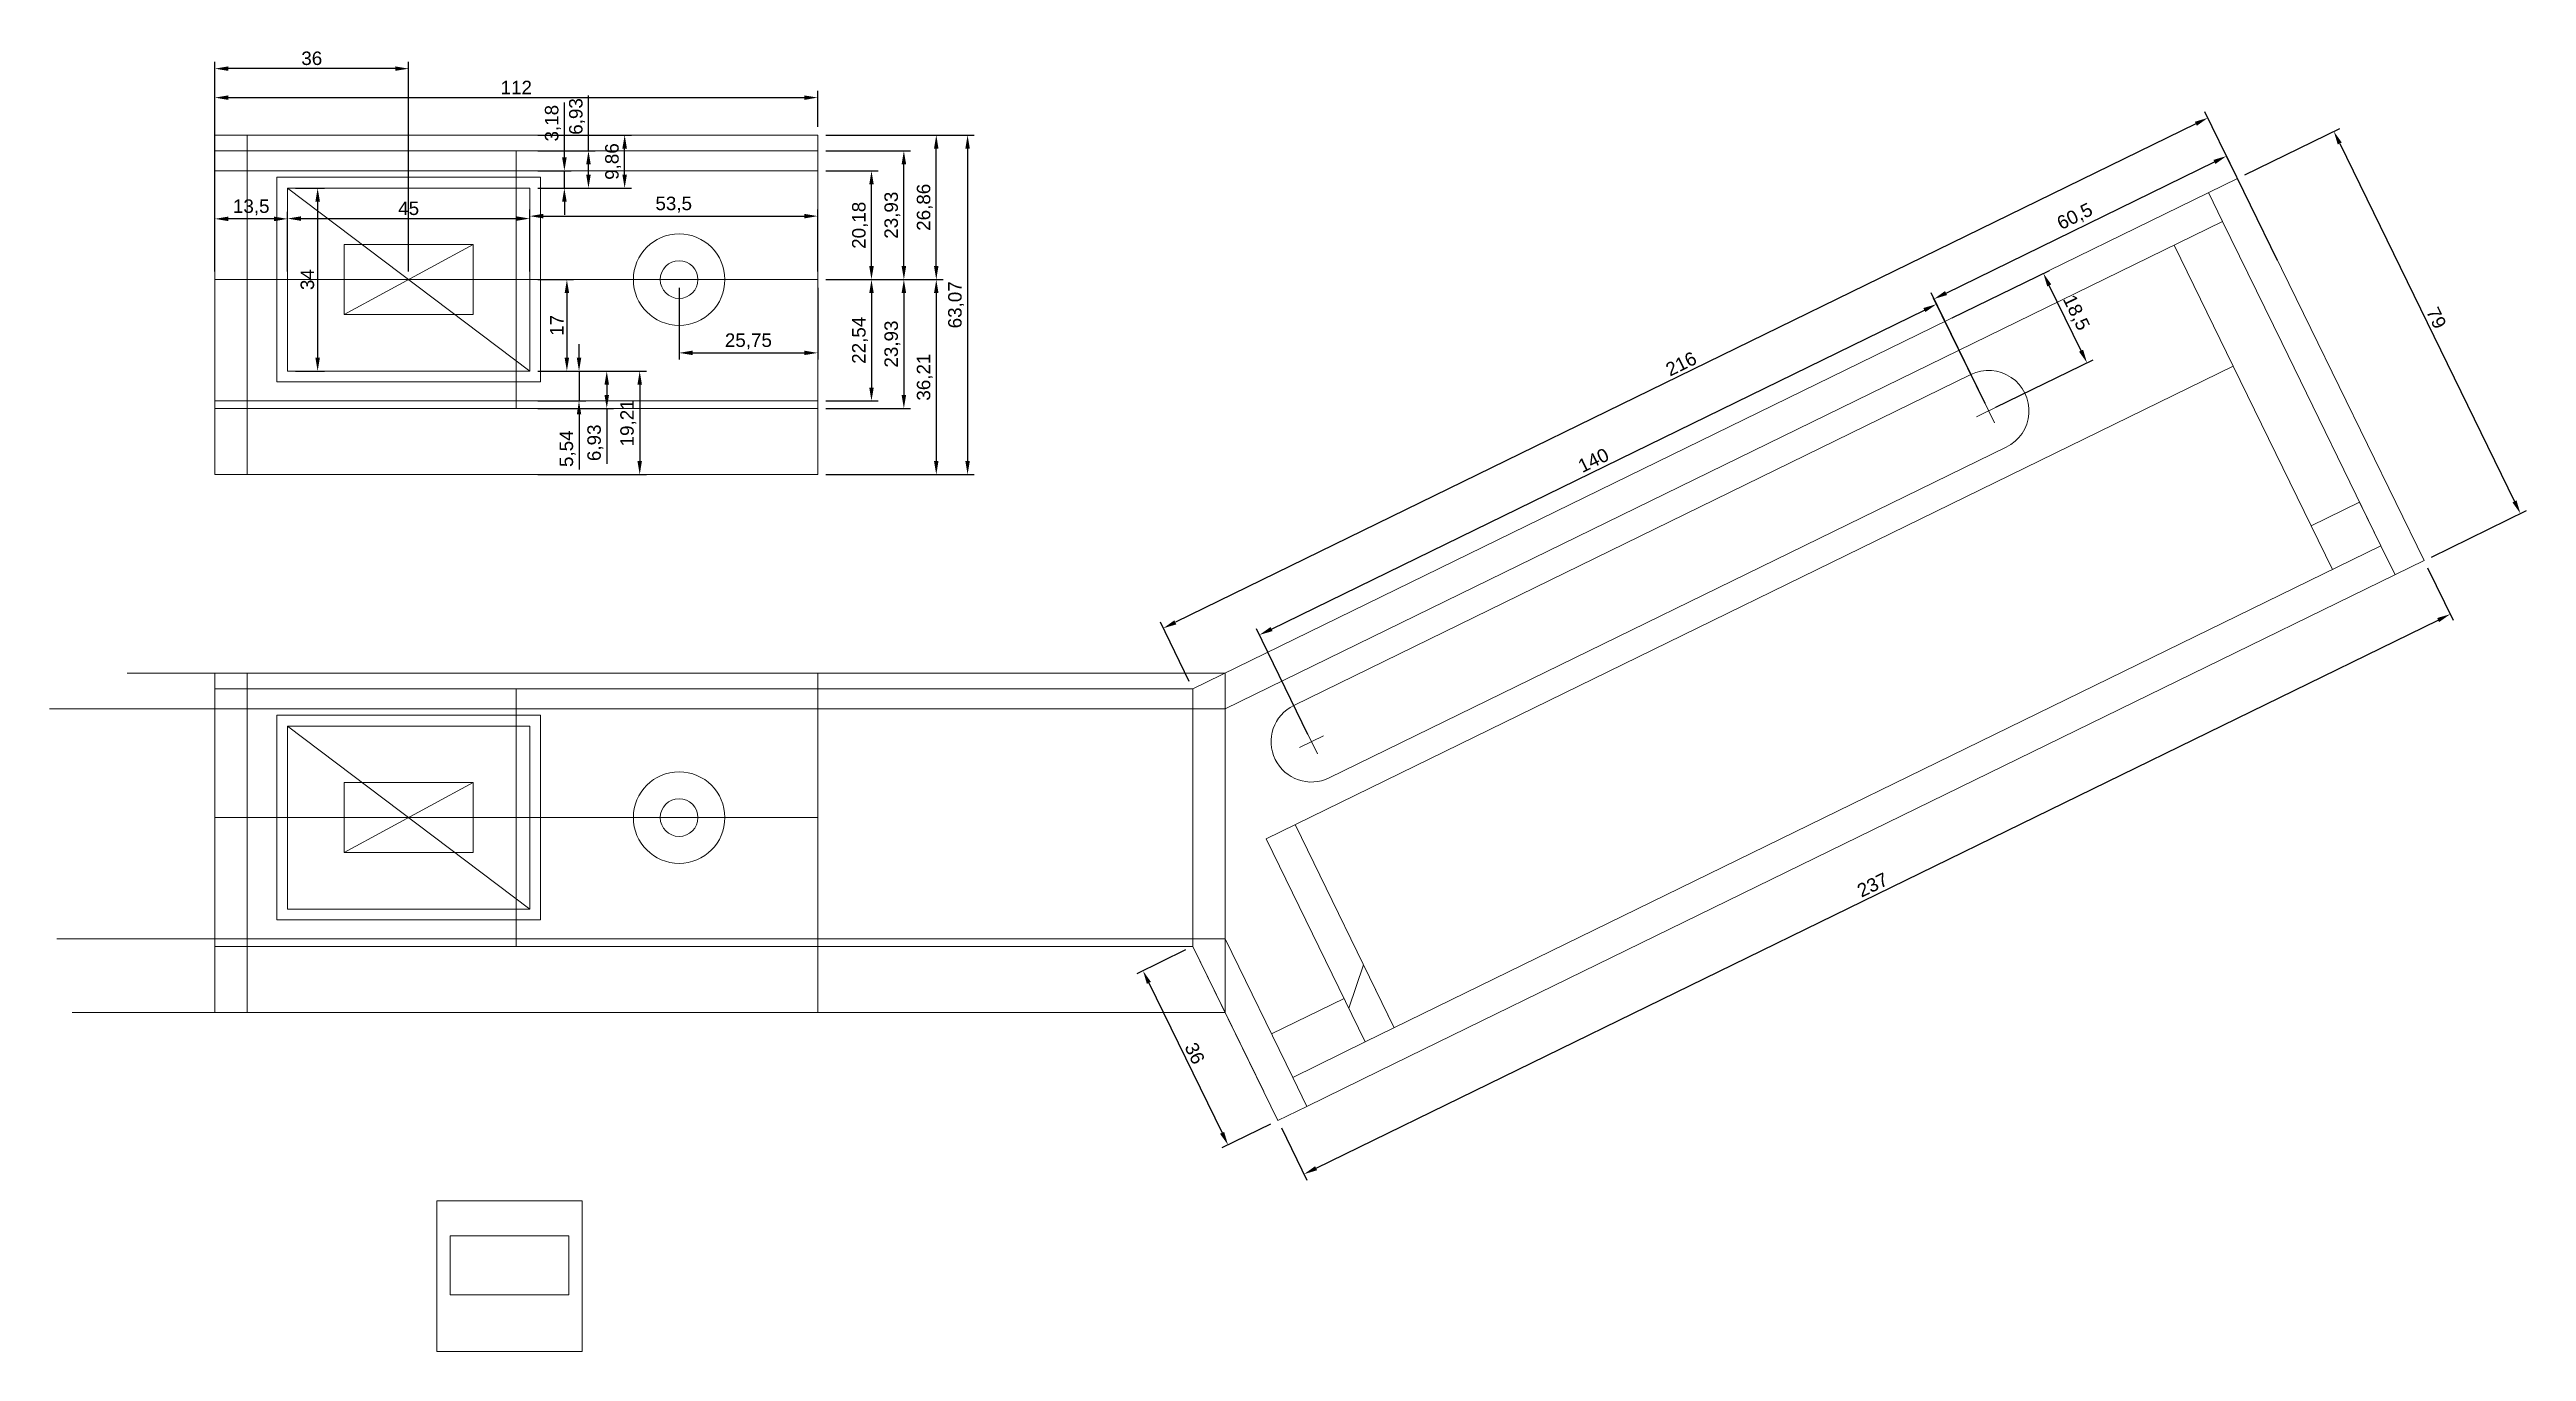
# Model space of a CAD drawing. Header units: millimetres. Extents: x 407 to 2475, y 150 to 1005.
# Drawn here: x 1685.1 to 2145.3, y 763 to 1004.8 of the extents above; entities that cross this region are included whole.
import ezdxf

# ---------------------------------------------------------------- set-up
doc = ezdxf.new("R2010")
doc.units = ezdxf.units.MM
doc.styles.get("Standard").update_dxf_attribs({"font": 'arial.ttf'})
doc.dimstyles.new('ISO-25', dxfattribs={"dimtxt": 2.5, "dimasz": 2.5, "dimexe": 1.25, "dimexo": 1.5, "dimtad": 1, "dimtxsty": 'Standard', "dimcen": 2.5, "dimadec": 0, "dimazin": 0, "dimtfac": 1, "dimtmove": 0, "dimatfit": 3, "dimfxl": 1, "dimarcsym": 0})

msp = doc.modelspace()

# ---------------------------------------------------------------- blocks, each defined once
blk = doc.blocks.new('*D45')
at = {"color": 0, "lineweight": -2, "transparency": 16777216}
for p, q in [((2126.93, 908.58), (2131.68, 898.86)), ((1920.41, 797.07), (2128.88, 898.88)), ((1913.97, 804.57), (1918.71, 794.85))]:
    blk.add_line(p, q, dxfattribs=at)
at = {"color": 0, "lineweight": 5, "transparency": 16777216}
for points in [[(2128.7, 899.26), (2129.06, 898.51), (2131.13, 899.98)], [(1920.23, 797.45), (1920.6, 796.7), (1918.17, 795.98)]]:
    blk.add_solid(points, dxfattribs=at)
at = {"layer": 'Defpoints', "color": 0, "lineweight": 5, "transparency": 16777216}
for p in [(2126.27, 909.93), (2131.13, 899.98), (1913.31, 805.92)]:
    blk.add_point(p, dxfattribs=at)
at = {"color": 0, "lineweight": 5, "transparency": 16777216, "insert": (2023.81, 849.69), "char_height": 2.5, "attachment_point": 5, "rotation": 26.0296}
blk.add_mtext('237', dxfattribs=at)
blk = doc.blocks.new('*D46')
at = {"color": 0, "lineweight": -2, "transparency": 16777216}
for p, q in [((2092.95, 981.57), (2110.63, 990.2)), ((2110.6, 987.41), (2143.07, 920.92)), ((2127.62, 910.58), (2145.29, 919.22))]:
    blk.add_line(p, q, dxfattribs=at)
at = {"color": 0, "lineweight": 5, "transparency": 16777216}
for points in [[(2110.97, 987.59), (2110.23, 987.23), (2109.5, 989.66)], [(2143.45, 921.1), (2142.7, 920.73), (2144.17, 918.67)]]:
    blk.add_solid(points, dxfattribs=at)
at = {"layer": 'Defpoints', "color": 0, "lineweight": 5, "transparency": 16777216}
for p in [(2091.6, 980.91), (2144.17, 918.67), (2126.27, 909.93)]:
    blk.add_point(p, dxfattribs=at)
at = {"color": 0, "lineweight": 5, "transparency": 16777216, "insert": (2128.55, 955), "char_height": 2.5, "attachment_point": 5, "rotation": 296.0296}
blk.add_mtext('79', dxfattribs=at)
blk = doc.blocks.new('*D47')
at = {"color": 0, "lineweight": -2, "transparency": 16777216}
for p, q in [((2083.86, 991.06), (1894.27, 898.47)), ((2090.94, 982.26), (2085.56, 993.28)), ((1896.85, 887.47), (1891.47, 898.49))]:
    blk.add_line(p, q, dxfattribs=at)
at = {"color": 0, "lineweight": 5, "transparency": 16777216}
for points in [[(2083.68, 991.43), (2084.05, 990.69), (2086.11, 992.16)], [(1894.08, 898.84), (1894.45, 898.09), (1892.02, 897.37)]]:
    blk.add_solid(points, dxfattribs=at)
at = {"layer": 'Defpoints', "color": 0, "lineweight": 5, "transparency": 16777216}
for p in [(2091.6, 980.91), (1892.02, 897.37), (1897.51, 886.13)]:
    blk.add_point(p, dxfattribs=at)
at = {"color": 0, "lineweight": 5, "transparency": 16777216, "insert": (1988.23, 946.47), "char_height": 2.5, "attachment_point": 5, "rotation": 26.0296}
blk.add_mtext('216', dxfattribs=at)
blk = doc.blocks.new('*D48')
at = {"color": 0, "lineweight": -2, "transparency": 16777216}
for p, q in [((2038.59, 955.02), (2056.65, 963.84)), ((2062.55, 948.92), (2056.62, 961.05)), ((2046.7, 938.4), (2064.77, 947.22))]:
    blk.add_line(p, q, dxfattribs=at)
at = {"color": 0, "lineweight": 5, "transparency": 16777216}
for points in [[(2057, 961.23), (2056.25, 960.87), (2055.53, 963.3)], [(2062.92, 949.1), (2062.17, 948.74), (2063.65, 946.67)]]:
    blk.add_solid(points, dxfattribs=at)
at = {"layer": 'Defpoints', "color": 0, "lineweight": 5, "transparency": 16777216}
for p in [(2055.53, 963.3), (2037.24, 954.36), (2045.36, 937.74)]:
    blk.add_point(p, dxfattribs=at)
at = {"color": 0, "lineweight": 5, "transparency": 16777216, "insert": (2061.5, 955.92), "char_height": 2.5, "attachment_point": 5, "rotation": 296.0296}
blk.add_mtext('18,5', dxfattribs=at)
blk = doc.blocks.new('*D49')
at = {"color": 0, "lineweight": -2, "transparency": 16777216}
for p, q in [((2099.06, 965.64), (2089.02, 986.2)), ((2037.45, 959.62), (2087.32, 983.98)), ((2044.7, 939.09), (2034.66, 959.65))]:
    blk.add_line(p, q, dxfattribs=at)
at = {"color": 0, "lineweight": 5, "transparency": 16777216}
for points in [[(2087.14, 984.35), (2087.51, 983.6), (2089.57, 985.07)], [(2037.27, 960), (2037.63, 959.25), (2035.21, 958.52)]]:
    blk.add_solid(points, dxfattribs=at)
at = {"layer": 'Defpoints', "color": 0, "lineweight": 5, "transparency": 16777216}
for p in [(2089.57, 985.07), (2099.72, 964.29), (2045.36, 937.74)]:
    blk.add_point(p, dxfattribs=at)
at = {"color": 0, "lineweight": 5, "transparency": 16777216, "insert": (2061.45, 973.71), "char_height": 2.5, "attachment_point": 5, "rotation": 26.0296}
blk.add_mtext('60,5', dxfattribs=at)
blk = doc.blocks.new('*D50')
at = {"color": 0, "lineweight": -2, "transparency": 16777216}
for p, q in [((2044.7, 939.09), (2035.13, 958.68)), ((1912.12, 897.22), (2033.43, 956.46)), ((1918.9, 877.65), (1909.33, 897.24))]:
    blk.add_line(p, q, dxfattribs=at)
at = {"color": 0, "lineweight": 5, "transparency": 16777216}
for points in [[(2033.25, 956.84), (2033.61, 956.09), (2035.68, 957.56)], [(1911.94, 897.59), (1912.31, 896.84), (1909.88, 896.12)]]:
    blk.add_solid(points, dxfattribs=at)
at = {"layer": 'Defpoints', "color": 0, "lineweight": 5, "transparency": 16777216}
for p in [(2035.68, 957.56), (2045.36, 937.74), (1919.56, 876.3)]:
    blk.add_point(p, dxfattribs=at)
at = {"color": 0, "lineweight": 5, "transparency": 16777216, "insert": (1971.94, 928.55), "char_height": 2.5, "attachment_point": 5, "rotation": 26.0296}
blk.add_mtext('140', dxfattribs=at)
blk = doc.blocks.new('*D51')
at = {"color": 0, "lineweight": -2, "transparency": 16777216}
for p, q in [((1896.16, 837.61), (1887.12, 833.2)), ((1889.34, 831.5), (1902.95, 803.65)), ((1911.96, 805.26), (1902.92, 800.85))]:
    blk.add_line(p, q, dxfattribs=at)
at = {"color": 0, "lineweight": 5, "transparency": 16777216}
for points in [[(1889.72, 831.68), (1888.97, 831.32), (1888.25, 833.75)], [(1903.32, 803.83), (1902.57, 803.46), (1904.05, 801.4)]]:
    blk.add_solid(points, dxfattribs=at)
at = {"layer": 'Defpoints', "color": 0, "lineweight": 5, "transparency": 16777216}
for p in [(1897.51, 838.27), (1913.31, 805.92), (1904.05, 801.4)]:
    blk.add_point(p, dxfattribs=at)
at = {"color": 0, "lineweight": 5, "transparency": 16777216, "insert": (1897.86, 818.41), "char_height": 2.5, "attachment_point": 5, "rotation": 296.0296}
blk.add_mtext('36', dxfattribs=at)
blk = doc.blocks.new('*D52')
at = {"color": 0, "lineweight": -2, "transparency": 16777216}
for p, q in [((1715.81, 990.47), (1715.81, 997.17)), ((1718.31, 995.92), (1825.31, 995.92)), ((1827.81, 990.47), (1827.81, 997.17))]:
    blk.add_line(p, q, dxfattribs=at)
at = {"color": 0, "lineweight": 5, "transparency": 16777216}
for points in [[(1718.31, 996.33), (1718.31, 995.5), (1715.81, 995.92)], [(1825.31, 996.33), (1825.31, 995.5), (1827.81, 995.92)]]:
    blk.add_solid(points, dxfattribs=at)
at = {"layer": 'Defpoints', "color": 0, "lineweight": 5, "transparency": 16777216}
for p in [(1827.81, 995.92), (1715.81, 988.97), (1827.81, 988.97)]:
    blk.add_point(p, dxfattribs=at)
at = {"color": 0, "lineweight": 5, "transparency": 16777216, "insert": (1771.81, 997.8), "char_height": 2.5, "attachment_point": 5}
blk.add_mtext('112', dxfattribs=at)
blk = doc.blocks.new('*D53')
at = {"color": 0, "lineweight": -2, "transparency": 16777216}
for p, q in [((1829.31, 982.3), (1839.05, 982.3)), ((1837.8, 964.62), (1837.8, 979.8)), ((1829.31, 962.12), (1839.05, 962.12))]:
    blk.add_line(p, q, dxfattribs=at)
at = {"color": 0, "lineweight": 5, "transparency": 16777216}
for points in [[(1837.39, 979.8), (1838.22, 979.8), (1837.8, 982.3)], [(1837.39, 964.62), (1838.22, 964.62), (1837.8, 962.12)]]:
    blk.add_solid(points, dxfattribs=at)
at = {"layer": 'Defpoints', "color": 0, "lineweight": 5, "transparency": 16777216}
for p in [(1827.81, 982.3), (1837.8, 982.3), (1827.81, 962.12)]:
    blk.add_point(p, dxfattribs=at)
at = {"color": 0, "lineweight": 5, "transparency": 16777216, "insert": (1835.68, 972.21), "char_height": 2.5, "attachment_point": 5, "rotation": 90}
blk.add_mtext('20,18', dxfattribs=at)
blk = doc.blocks.new('*D54')
at = {"color": 0, "lineweight": -2, "transparency": 16777216}
for p, q in [((1829.31, 986.04), (1845.07, 986.04)), ((1843.82, 964.62), (1843.82, 983.54)), ((1829.31, 962.12), (1845.07, 962.12))]:
    blk.add_line(p, q, dxfattribs=at)
at = {"color": 0, "lineweight": 5, "transparency": 16777216}
for points in [[(1843.4, 983.54), (1844.24, 983.54), (1843.82, 986.04)], [(1843.4, 964.62), (1844.24, 964.62), (1843.82, 962.12)]]:
    blk.add_solid(points, dxfattribs=at)
at = {"layer": 'Defpoints', "color": 0, "lineweight": 5, "transparency": 16777216}
for p in [(1827.81, 986.04), (1843.82, 986.04), (1827.81, 962.12)]:
    blk.add_point(p, dxfattribs=at)
at = {"color": 0, "lineweight": 5, "transparency": 16777216, "insert": (1841.69, 974.08), "char_height": 2.5, "attachment_point": 5, "rotation": 90}
blk.add_mtext('23,93', dxfattribs=at)
blk = doc.blocks.new('*D55')
at = {"color": 0, "lineweight": -2, "transparency": 16777216}
for p, q in [((1829.31, 988.97), (1851.09, 988.97)), ((1849.84, 964.62), (1849.84, 986.47)), ((1829.31, 962.12), (1851.09, 962.12))]:
    blk.add_line(p, q, dxfattribs=at)
at = {"color": 0, "lineweight": 5, "transparency": 16777216}
for points in [[(1849.42, 986.47), (1850.25, 986.47), (1849.84, 988.97)], [(1849.42, 964.62), (1850.25, 964.62), (1849.84, 962.12)]]:
    blk.add_solid(points, dxfattribs=at)
at = {"layer": 'Defpoints', "color": 0, "lineweight": 5, "transparency": 16777216}
for p in [(1827.81, 988.97), (1849.84, 988.97), (1827.81, 962.12)]:
    blk.add_point(p, dxfattribs=at)
at = {"color": 0, "lineweight": 5, "transparency": 16777216, "insert": (1847.71, 975.55), "char_height": 2.5, "attachment_point": 5, "rotation": 90}
blk.add_mtext('26,86', dxfattribs=at)
blk = doc.blocks.new('*D56')
at = {"color": 0, "lineweight": -2, "transparency": 16777216}
for p, q in [((1829.31, 962.12), (1839.05, 962.12)), ((1837.8, 959.62), (1837.8, 942.08)), ((1829.31, 939.58), (1839.05, 939.58))]:
    blk.add_line(p, q, dxfattribs=at)
at = {"color": 0, "lineweight": 5, "transparency": 16777216}
for points in [[(1837.39, 959.62), (1838.22, 959.62), (1837.8, 962.12)], [(1837.39, 942.08), (1838.22, 942.08), (1837.8, 939.58)]]:
    blk.add_solid(points, dxfattribs=at)
at = {"layer": 'Defpoints', "color": 0, "lineweight": 5, "transparency": 16777216}
for p in [(1827.81, 962.12), (1827.81, 939.58), (1837.8, 939.58)]:
    blk.add_point(p, dxfattribs=at)
at = {"color": 0, "lineweight": 5, "transparency": 16777216, "insert": (1835.68, 950.85), "char_height": 2.5, "attachment_point": 5, "rotation": 90}
blk.add_mtext('22,54', dxfattribs=at)
blk = doc.blocks.new('*D57')
at = {"color": 0, "lineweight": -2, "transparency": 16777216}
for p, q in [((1829.31, 962.12), (1845.07, 962.12)), ((1843.82, 959.62), (1843.82, 940.69)), ((1829.31, 938.19), (1845.07, 938.19))]:
    blk.add_line(p, q, dxfattribs=at)
at = {"color": 0, "lineweight": 5, "transparency": 16777216}
for points in [[(1843.4, 959.62), (1844.24, 959.62), (1843.82, 962.12)], [(1843.4, 940.69), (1844.24, 940.69), (1843.82, 938.19)]]:
    blk.add_solid(points, dxfattribs=at)
at = {"layer": 'Defpoints', "color": 0, "lineweight": 5, "transparency": 16777216}
for p in [(1827.81, 962.12), (1827.81, 938.19), (1843.82, 938.19)]:
    blk.add_point(p, dxfattribs=at)
at = {"color": 0, "lineweight": 5, "transparency": 16777216, "insert": (1841.69, 950.15), "char_height": 2.5, "attachment_point": 5, "rotation": 90}
blk.add_mtext('23,93', dxfattribs=at)
blk = doc.blocks.new('*D58')
at = {"color": 0, "lineweight": -2, "transparency": 16777216}
for p, q in [((1829.31, 962.12), (1851.09, 962.12)), ((1849.84, 959.62), (1849.84, 928.4)), ((1829.31, 925.9), (1851.09, 925.9))]:
    blk.add_line(p, q, dxfattribs=at)
at = {"color": 0, "lineweight": 5, "transparency": 16777216}
for points in [[(1849.42, 959.62), (1850.25, 959.62), (1849.84, 962.12)], [(1849.42, 928.4), (1850.25, 928.4), (1849.84, 925.9)]]:
    blk.add_solid(points, dxfattribs=at)
at = {"layer": 'Defpoints', "color": 0, "lineweight": 5, "transparency": 16777216}
for p in [(1827.81, 962.12), (1827.81, 925.9), (1849.84, 925.9)]:
    blk.add_point(p, dxfattribs=at)
at = {"color": 0, "lineweight": 5, "transparency": 16777216, "insert": (1847.71, 944.01), "char_height": 2.5, "attachment_point": 5, "rotation": 90}
blk.add_mtext('36,21', dxfattribs=at)
blk = doc.blocks.new('*D59')
at = {"color": 0, "lineweight": -2, "transparency": 16777216}
for p, q in [((1715.81, 963.62), (1715.81, 1002.55)), ((1749.31, 1001.3), (1718.31, 1001.3)), ((1751.81, 963.62), (1751.81, 1002.55))]:
    blk.add_line(p, q, dxfattribs=at)
at = {"color": 0, "lineweight": 5, "transparency": 16777216}
for points in [[(1718.31, 1001.72), (1718.31, 1000.89), (1715.81, 1001.3)], [(1749.31, 1001.72), (1749.31, 1000.89), (1751.81, 1001.3)]]:
    blk.add_solid(points, dxfattribs=at)
at = {"layer": 'Defpoints', "color": 0, "lineweight": 5, "transparency": 16777216}
for p in [(1715.81, 1001.3), (1715.81, 962.12), (1751.81, 962.12)]:
    blk.add_point(p, dxfattribs=at)
at = {"color": 0, "lineweight": 5, "transparency": 16777216, "insert": (1733.81, 1003.21), "char_height": 2.5, "attachment_point": 5}
blk.add_mtext('36', dxfattribs=at)
blk = doc.blocks.new('*D60')
at = {"color": 0, "lineweight": -2, "transparency": 16777216}
for p, q in [((1829.31, 988.97), (1856.91, 988.97)), ((1855.66, 986.47), (1855.66, 928.4)), ((1829.31, 925.9), (1856.91, 925.9))]:
    blk.add_line(p, q, dxfattribs=at)
at = {"color": 0, "lineweight": 5, "transparency": 16777216}
for points in [[(1855.24, 986.47), (1856.07, 986.47), (1855.66, 988.97)], [(1855.24, 928.4), (1856.07, 928.4), (1855.66, 925.9)]]:
    blk.add_solid(points, dxfattribs=at)
at = {"layer": 'Defpoints', "color": 0, "lineweight": 5, "transparency": 16777216}
for p in [(1827.81, 988.97), (1827.81, 925.9), (1855.66, 925.9)]:
    blk.add_point(p, dxfattribs=at)
at = {"color": 0, "lineweight": 5, "transparency": 16777216, "insert": (1853.53, 957.44), "char_height": 2.5, "attachment_point": 5, "rotation": 90}
blk.add_mtext('63,07', dxfattribs=at)
blk = doc.blocks.new('*D61')
at = {"color": 0, "lineweight": -2, "transparency": 16777216}
for p, q in [((1802.06, 960.62), (1802.06, 947.26)), ((1827.81, 960.62), (1827.81, 947.26)), ((1804.56, 948.51), (1825.31, 948.51))]:
    blk.add_line(p, q, dxfattribs=at)
at = {"color": 0, "lineweight": 5, "transparency": 16777216}
for points in [[(1804.56, 948.93), (1804.56, 948.1), (1802.06, 948.51)], [(1825.31, 948.93), (1825.31, 948.1), (1827.81, 948.51)]]:
    blk.add_solid(points, dxfattribs=at)
at = {"layer": 'Defpoints', "color": 0, "lineweight": 5, "transparency": 16777216}
for p in [(1802.06, 962.12), (1827.81, 962.12), (1827.81, 948.51)]:
    blk.add_point(p, dxfattribs=at)
at = {"color": 0, "lineweight": 5, "transparency": 16777216, "insert": (1814.93, 950.64), "char_height": 2.5, "attachment_point": 5}
blk.add_mtext('25,75', dxfattribs=at)
blk = doc.blocks.new('*D62')
at = {"color": 0, "lineweight": -2, "transparency": 16777216}
for p, q in [((1774.31, 963.62), (1774.31, 975.16)), ((1776.81, 973.91), (1825.31, 973.91)), ((1827.81, 963.62), (1827.81, 975.16))]:
    blk.add_line(p, q, dxfattribs=at)
at = {"color": 0, "lineweight": 5, "transparency": 16777216}
for points in [[(1776.81, 974.33), (1776.81, 973.49), (1774.31, 973.91)], [(1825.31, 974.33), (1825.31, 973.49), (1827.81, 973.91)]]:
    blk.add_solid(points, dxfattribs=at)
at = {"layer": 'Defpoints', "color": 0, "lineweight": 5, "transparency": 16777216}
for p in [(1827.81, 973.91), (1774.31, 962.12), (1827.81, 962.12)]:
    blk.add_point(p, dxfattribs=at)
at = {"color": 0, "lineweight": 5, "transparency": 16777216, "insert": (1801.06, 976.04), "char_height": 2.5, "attachment_point": 5}
blk.add_mtext('53,5', dxfattribs=at)
blk = doc.blocks.new('*D63')
at = {"color": 0, "lineweight": -2, "transparency": 16777216}
for p, q in [((1715.81, 963.62), (1715.81, 974.65)), ((1726.81, 973.4), (1718.31, 973.4)), ((1729.31, 963.62), (1729.31, 974.65))]:
    blk.add_line(p, q, dxfattribs=at)
at = {"color": 0, "lineweight": 5, "transparency": 16777216}
for points in [[(1718.31, 973.82), (1718.31, 972.98), (1715.81, 973.4)], [(1726.81, 973.82), (1726.81, 972.98), (1729.31, 973.4)]]:
    blk.add_solid(points, dxfattribs=at)
at = {"layer": 'Defpoints', "color": 0, "lineweight": 5, "transparency": 16777216}
for p in [(1715.81, 973.4), (1715.81, 962.12), (1729.31, 962.12)]:
    blk.add_point(p, dxfattribs=at)
at = {"color": 0, "lineweight": 5, "transparency": 16777216, "insert": (1722.56, 975.53), "char_height": 2.5, "attachment_point": 5}
blk.add_mtext('13,5', dxfattribs=at)
blk = doc.blocks.new('*D64')
at = {"color": 0, "lineweight": -2, "transparency": 16777216}
for p, q in [((1729.31, 963.62), (1729.31, 974.7)), ((1731.81, 973.45), (1771.81, 973.45)), ((1774.31, 963.62), (1774.31, 974.7))]:
    blk.add_line(p, q, dxfattribs=at)
at = {"color": 0, "lineweight": 5, "transparency": 16777216}
for points in [[(1731.81, 973.87), (1731.81, 973.03), (1729.31, 973.45)], [(1771.81, 973.87), (1771.81, 973.03), (1774.31, 973.45)]]:
    blk.add_solid(points, dxfattribs=at)
at = {"layer": 'Defpoints', "color": 0, "lineweight": 5, "transparency": 16777216}
for p in [(1774.31, 973.45), (1729.31, 962.12), (1774.31, 962.12)]:
    blk.add_point(p, dxfattribs=at)
at = {"color": 0, "lineweight": 5, "transparency": 16777216, "insert": (1751.81, 975.35), "char_height": 2.5, "attachment_point": 5}
blk.add_mtext('45', dxfattribs=at)
blk = doc.blocks.new('*D65')
at = {"color": 0, "lineweight": -2, "transparency": 16777216}
for p, q in [((1730.81, 979.12), (1736.15, 979.12)), ((1734.9, 976.62), (1734.9, 947.62)), ((1730.81, 945.12), (1736.15, 945.12))]:
    blk.add_line(p, q, dxfattribs=at)
at = {"color": 0, "lineweight": 5, "transparency": 16777216}
for points in [[(1734.48, 976.62), (1735.32, 976.62), (1734.9, 979.12)], [(1734.48, 947.62), (1735.32, 947.62), (1734.9, 945.12)]]:
    blk.add_solid(points, dxfattribs=at)
at = {"layer": 'Defpoints', "color": 0, "lineweight": 5, "transparency": 16777216}
for p in [(1729.31, 979.12), (1729.31, 945.12), (1734.9, 945.12)]:
    blk.add_point(p, dxfattribs=at)
at = {"color": 0, "lineweight": 5, "transparency": 16777216, "insert": (1733, 962.12), "char_height": 2.5, "attachment_point": 5, "rotation": 90}
blk.add_mtext('34', dxfattribs=at)
blk = doc.blocks.new('*D66')
at = {"color": 0, "lineweight": -2, "transparency": 16777216}
for p, q in [((1780.74, 984.8), (1780.74, 995.04)), ((1775.81, 982.3), (1781.99, 982.3)), ((1780.74, 979.12), (1780.74, 982.3)), ((1775.81, 979.12), (1781.99, 979.12)), ((1780.74, 976.62), (1780.74, 974.12))]:
    blk.add_line(p, q, dxfattribs=at)
at = {"color": 0, "lineweight": 5, "transparency": 16777216}
for points in [[(1780.33, 984.8), (1781.16, 984.8), (1780.74, 982.3)], [(1780.33, 976.62), (1781.16, 976.62), (1780.74, 979.12)]]:
    blk.add_solid(points, dxfattribs=at)
at = {"layer": 'Defpoints', "color": 0, "lineweight": 5, "transparency": 16777216}
for p in [(1774.31, 982.3), (1780.74, 982.3), (1774.31, 979.12)]:
    blk.add_point(p, dxfattribs=at)
at = {"color": 0, "lineweight": 5, "transparency": 16777216, "insert": (1778.61, 991.17), "char_height": 2.5, "attachment_point": 5, "rotation": 90}
blk.add_mtext('3,18', dxfattribs=at)
blk = doc.blocks.new('*D67')
at = {"color": 0, "lineweight": -2, "transparency": 16777216}
for p, q in [((1785.22, 986.04), (1785.22, 996.3)), ((1775.81, 986.04), (1786.47, 986.04)), ((1785.22, 981.62), (1785.22, 983.54)), ((1775.81, 979.12), (1786.47, 979.12))]:
    blk.add_line(p, q, dxfattribs=at)
at = {"color": 0, "lineweight": 5, "transparency": 16777216}
for points in [[(1784.8, 983.54), (1785.64, 983.54), (1785.22, 986.04)], [(1784.8, 981.62), (1785.64, 981.62), (1785.22, 979.12)]]:
    blk.add_solid(points, dxfattribs=at)
at = {"layer": 'Defpoints', "color": 0, "lineweight": 5, "transparency": 16777216}
for p in [(1774.31, 986.04), (1785.22, 986.04), (1774.31, 979.12)]:
    blk.add_point(p, dxfattribs=at)
at = {"color": 0, "lineweight": 5, "transparency": 16777216, "insert": (1783.09, 992.42), "char_height": 2.5, "attachment_point": 5, "rotation": 90}
blk.add_mtext('6,93', dxfattribs=at)
blk = doc.blocks.new('*D68')
at = {"color": 0, "lineweight": -2, "transparency": 16777216}
for p, q in [((1775.81, 988.97), (1793.19, 988.97)), ((1791.94, 981.62), (1791.94, 986.47)), ((1775.81, 979.12), (1793.19, 979.12))]:
    blk.add_line(p, q, dxfattribs=at)
at = {"color": 0, "lineweight": 5, "transparency": 16777216}
for points in [[(1791.52, 986.47), (1792.36, 986.47), (1791.94, 988.97)], [(1791.52, 981.62), (1792.36, 981.62), (1791.94, 979.12)]]:
    blk.add_solid(points, dxfattribs=at)
at = {"layer": 'Defpoints', "color": 0, "lineweight": 5, "transparency": 16777216}
for p in [(1774.31, 988.97), (1791.94, 988.97), (1774.31, 979.12)]:
    blk.add_point(p, dxfattribs=at)
at = {"color": 0, "lineweight": 5, "transparency": 16777216, "insert": (1789.81, 984.05), "char_height": 2.5, "attachment_point": 5, "rotation": 90}
blk.add_mtext('9,86', dxfattribs=at)
blk = doc.blocks.new('*D69')
at = {"color": 0, "lineweight": -2, "transparency": 16777216}
for p, q in [((1775.81, 962.12), (1782.46, 962.12)), ((1781.21, 959.62), (1781.21, 947.62)), ((1775.81, 945.12), (1782.46, 945.12))]:
    blk.add_line(p, q, dxfattribs=at)
at = {"color": 0, "lineweight": 5, "transparency": 16777216}
for points in [[(1780.79, 959.62), (1781.62, 959.62), (1781.21, 962.12)], [(1780.79, 947.62), (1781.62, 947.62), (1781.21, 945.12)]]:
    blk.add_solid(points, dxfattribs=at)
at = {"layer": 'Defpoints', "color": 0, "lineweight": 5, "transparency": 16777216}
for p in [(1774.31, 962.12), (1774.31, 945.12), (1781.21, 945.12)]:
    blk.add_point(p, dxfattribs=at)
at = {"color": 0, "lineweight": 5, "transparency": 16777216, "insert": (1779.33, 953.62), "char_height": 2.5, "attachment_point": 5, "rotation": 90}
blk.add_mtext('17', dxfattribs=at)
blk = doc.blocks.new('*D70')
at = {"color": 0, "lineweight": -2, "transparency": 16777216}
for p, q in [((1783.46, 947.62), (1783.46, 950.12)), ((1775.81, 945.12), (1784.71, 945.12)), ((1783.46, 945.12), (1783.46, 939.58)), ((1775.81, 939.58), (1784.71, 939.58)), ((1783.46, 937.08), (1783.46, 926.84))]:
    blk.add_line(p, q, dxfattribs=at)
at = {"color": 0, "lineweight": 5, "transparency": 16777216}
for points in [[(1783.05, 947.62), (1783.88, 947.62), (1783.46, 945.12)], [(1783.05, 937.08), (1783.88, 937.08), (1783.46, 939.58)]]:
    blk.add_solid(points, dxfattribs=at)
at = {"layer": 'Defpoints', "color": 0, "lineweight": 5, "transparency": 16777216}
for p in [(1774.31, 945.12), (1774.31, 939.58), (1783.46, 939.58)]:
    blk.add_point(p, dxfattribs=at)
at = {"color": 0, "lineweight": 5, "transparency": 16777216, "insert": (1781.34, 930.71), "char_height": 2.5, "attachment_point": 5, "rotation": 90}
blk.add_mtext('5,54', dxfattribs=at)
blk = doc.blocks.new('*D71')
at = {"color": 0, "lineweight": -2, "transparency": 16777216}
for p, q in [((1775.81, 945.12), (1789.87, 945.12)), ((1788.62, 942.62), (1788.62, 940.69)), ((1775.81, 938.19), (1789.87, 938.19)), ((1788.62, 938.19), (1788.62, 927.93))]:
    blk.add_line(p, q, dxfattribs=at)
at = {"color": 0, "lineweight": 5, "transparency": 16777216}
for points in [[(1788.2, 942.62), (1789.03, 942.62), (1788.62, 945.12)], [(1788.2, 940.69), (1789.03, 940.69), (1788.62, 938.19)]]:
    blk.add_solid(points, dxfattribs=at)
at = {"layer": 'Defpoints', "color": 0, "lineweight": 5, "transparency": 16777216}
for p in [(1774.31, 945.12), (1774.31, 938.19), (1788.62, 938.19)]:
    blk.add_point(p, dxfattribs=at)
at = {"color": 0, "lineweight": 5, "transparency": 16777216, "insert": (1786.49, 931.81), "char_height": 2.5, "attachment_point": 5, "rotation": 90}
blk.add_mtext('6,93', dxfattribs=at)
blk = doc.blocks.new('*D72')
at = {"color": 0, "lineweight": -2, "transparency": 16777216}
for p, q in [((1775.81, 945.12), (1795.99, 945.12)), ((1794.74, 942.62), (1794.74, 928.4)), ((1775.81, 925.9), (1795.99, 925.9))]:
    blk.add_line(p, q, dxfattribs=at)
at = {"color": 0, "lineweight": 5, "transparency": 16777216}
for points in [[(1794.32, 942.62), (1795.15, 942.62), (1794.74, 945.12)], [(1794.32, 928.4), (1795.15, 928.4), (1794.74, 925.9)]]:
    blk.add_solid(points, dxfattribs=at)
at = {"layer": 'Defpoints', "color": 0, "lineweight": 5, "transparency": 16777216}
for p in [(1774.31, 945.12), (1774.31, 925.9), (1794.74, 925.9)]:
    blk.add_point(p, dxfattribs=at)
at = {"color": 0, "lineweight": 5, "transparency": 16777216, "insert": (1792.61, 935.51), "char_height": 2.5, "attachment_point": 5, "rotation": 90}
blk.add_mtext('19,21', dxfattribs=at)

# ---------------------------------------------------------------- dimensions: what is measured, and where the dimension line sits
at = {"lineweight": 5}
for base, p1, p2, picture, middle in [((1715.81, 1001.304), (1751.81, 962.117), (1715.81, 962.117), '*D59', (1733.81, 1003.207)), ((1827.81, 995.917), (1715.81, 988.974), (1827.81, 988.974), '*D52', (1771.81, 997.797)), ((1715.81, 973.401), (1729.31, 962.117), (1715.81, 962.117), '*D63', (1722.56, 975.529)), ((1774.31, 973.45), (1729.31, 962.117), (1774.31, 962.117), '*D64', (1751.81, 975.346)), ((1827.81, 973.909), (1774.31, 962.117), (1827.81, 962.117), '*D62', (1801.06, 976.037)), ((1827.81, 948.512), (1802.06, 962.117), (1827.81, 962.117), '*D61', (1814.935, 950.639))]:
    dim = msp.add_linear_dim(base=base, p1=p1, p2=p2, dimstyle='ISO-25', dxfattribs=at)
    dim.commit()
    dim.dimension.update_dxf_attribs({"geometry": picture, "text_midpoint": middle})
for base, p1, p2, angle, picture, middle in [((1785.221, 986.044), (1774.31, 979.117), (1774.31, 986.044), 90, '*D67', (1783.094, 992.423)), ((1780.742, 982.297), (1774.31, 979.117), (1774.31, 982.297), 90, '*D66', (1778.615, 991.171)), ((1892.02, 897.368), (2091.601, 980.913), (1897.51, 886.125), 26.02959, '*D47', (1988.23, 946.471)), ((2144.171, 918.669), (2091.601, 980.913), (2126.269, 909.927), 116.02959, '*D46', (2128.546, 954.997)), ((1791.939, 988.974), (1774.31, 979.117), (1774.31, 988.974), 90, '*D68', (1789.812, 984.046)), ((1849.838, 988.974), (1827.81, 962.117), (1827.81, 988.974), 90, '*D55', (1847.71, 975.546)), ((1855.656, 925.904), (1827.81, 988.974), (1827.81, 925.904), 90, '*D60', (1853.529, 957.439)), ((1843.821, 986.044), (1827.81, 962.117), (1827.81, 986.044), 90, '*D54', (1841.694, 974.08)), ((2089.569, 985.074), (2045.356, 937.74), (2099.719, 964.29), 26.02959, '*D49', (2061.454, 973.711)), ((1837.805, 982.297), (1827.81, 962.117), (1827.81, 982.297), 90, '*D53', (1835.678, 972.207)), ((1734.9, 945.117), (1729.31, 979.117), (1729.31, 945.117), 90, '*D65', (1732.998, 962.117)), ((1781.207, 945.117), (1774.31, 962.117), (1774.31, 945.117), 90, '*D69', (1779.327, 953.617)), ((1837.805, 939.577), (1827.81, 962.117), (1827.81, 939.577), 90, '*D56', (1835.678, 950.847)), ((1843.821, 938.19), (1827.81, 962.117), (1827.81, 938.19), 90, '*D57', (1841.694, 950.154)), ((1849.838, 925.904), (1827.81, 962.117), (1827.81, 925.904), 90, '*D58', (1847.71, 944.011)), ((2055.527, 963.296), (2045.356, 937.74), (2037.238, 954.364), 116.02959, '*D48', (2061.498, 955.918)), ((2035.677, 957.559), (1919.557, 876.303), (2045.356, 937.74), 26.02959, '*D50', (1971.943, 928.549)), ((1783.462, 939.577), (1774.31, 945.117), (1774.31, 939.577), 90, '*D70', (1781.34, 930.71)), ((1788.616, 938.19), (1774.31, 945.117), (1774.31, 938.19), 90, '*D71', (1786.489, 931.811)), ((1794.736, 925.904), (1774.31, 945.117), (1774.31, 925.904), 90, '*D72', (1792.609, 935.511)), ((2131.127, 899.98), (1913.308, 805.923), (2126.269, 909.927), 26.02959, '*D45', (2023.811, 849.688)), ((1904.045, 801.399), (1897.51, 838.271), (1913.308, 805.923), 116.02959, '*D51', (1897.856, 818.408))]:
    dim = msp.add_linear_dim(base=base, p1=p1, p2=p2, angle=angle, dimstyle='ISO-25', dxfattribs=at)
    dim.commit()
    dim.dimension.update_dxf_attribs({"geometry": picture, "text_midpoint": middle})

# ---------------------------------------------------------------- linework, layer by layer
at = {"lineweight": 5}
for p, q in [((1715.81, 925.904), (1715.81, 988.974)), ((1827.81, 988.974), (1715.81, 988.974)), ((1721.81, 925.904), (1721.81, 988.974)), ((1771.81, 986.044), (1771.81, 938.19)), ((1827.81, 925.904), (1827.81, 988.974)), ((1827.81, 982.297), (1715.81, 982.297)), ((2091.601, 980.913), (1897.51, 886.125)), ((2105.205, 953.058), (2091.601, 980.913)), ((1729.31, 979.117), (1774.31, 979.117)), ((1729.31, 945.117), (1729.31, 979.117)), ((1729.31, 979.117), (1774.31, 945.117)), ((1774.31, 979.117), (1774.31, 945.117)), ((2088.843, 972.889), (2086.21, 978.28)), ((2088.843, 972.889), (1903.51, 882.378)), ((2099.813, 950.425), (2088.843, 972.889)), ((1763.81, 968.617), (1739.81, 968.617)), ((1739.81, 968.617), (1739.81, 955.617)), ((1739.81, 955.617), (1763.81, 968.617)), ((1763.81, 955.617), (1763.81, 968.617)), ((2090.828, 946.036), (2079.857, 968.501)), ((1715.81, 962.117), (1827.81, 962.117)), ((1776.31, 962.117), (1827.81, 962.117)), ((1739.81, 955.617), (1763.81, 955.617)), ((2126.269, 909.927), (2105.205, 953.058)), ((2118.245, 912.685), (2099.813, 950.425)), ((1774.31, 945.117), (1729.31, 945.117)), ((2090.828, 946.036), (1911.114, 858.269)), ((1916.265, 883.043), (2042.065, 944.48)), ((2109.259, 908.297), (2090.828, 946.036)), ((1827.81, 939.577), (1715.81, 939.577)), ((2043.11, 936.643), (2047.603, 938.837)), ((2046.453, 935.494), (2044.259, 939.987)), ((2048.647, 931.001), (1922.848, 869.564)), ((1827.81, 925.904), (1715.81, 925.904)), ((2114.295, 920.772), (2105.309, 916.384)), ((2118.245, 912.685), (2114.295, 920.772)), ((1929.545, 820.53), (2118.245, 912.685)), ((2118.245, 912.685), (2120.878, 907.294)), ((1932.178, 815.138), (2126.269, 909.927)), ((1903.51, 889.055), (1699.499, 889.055)), ((1715.81, 825.985), (1715.81, 889.055)), ((1721.81, 825.985), (1721.81, 889.055)), ((1827.81, 825.985), (1827.81, 889.055)), ((1903.51, 825.985), (1903.51, 889.055)), ((1771.81, 886.125), (1771.81, 838.271)), ((1827.81, 886.125), (1897.51, 886.125)), ((1897.51, 838.271), (1897.51, 886.125)), ((1903.51, 882.378), (1685.086, 882.378)), ((1729.31, 879.198), (1774.31, 879.198)), ((1729.31, 845.198), (1729.31, 879.198)), ((1729.31, 879.198), (1774.31, 845.198)), ((1774.31, 879.198), (1774.31, 845.198)), ((1917.31, 875.206), (1921.803, 877.401)), ((1920.654, 874.057), (1918.46, 878.55)), ((1763.81, 868.698), (1739.81, 868.698)), ((1739.81, 868.698), (1739.81, 855.698)), ((1739.81, 855.698), (1763.81, 868.698)), ((1763.81, 855.698), (1763.81, 868.698)), ((1715.81, 862.198), (1827.81, 862.198)), ((1776.31, 862.198), (1827.81, 862.198)), ((1916.506, 860.902), (1934.937, 823.163)), ((1911.114, 858.269), (1929.545, 820.53)), ((1739.81, 855.698), (1763.81, 855.698)), ((1774.31, 845.198), (1729.31, 845.198)), ((1903.51, 839.658), (1686.434, 839.658)), ((1827.81, 838.271), (1897.51, 838.271)), ((1897.51, 838.271), (1910.675, 811.314)), ((1913.308, 805.923), (1897.51, 838.271)), ((1903.51, 839.658), (1916.067, 813.947)), ((1929.232, 834.844), (1926.474, 826.82)), ((1934.937, 823.163), (1929.232, 834.844)), ((1925.596, 828.617), (1912.117, 822.034)), ((1903.51, 825.985), (1689.307, 825.985)), ((1929.545, 820.53), (1916.067, 813.947)), ((1932.178, 815.138), (1918.7, 808.556)), ((1916.067, 813.947), (1918.7, 808.556)), ((1918.7, 808.556), (1913.308, 805.923)), ((1757.047, 791.048), (1784.047, 791.048)), ((1757.047, 763.048), (1757.047, 791.048)), ((1759.547, 791.048), (1781.547, 791.048)), ((1784.047, 791.048), (1784.047, 763.048)), ((1759.547, 784.548), (1781.547, 784.548)), ((1759.547, 773.548), (1759.547, 784.548)), ((1781.547, 784.548), (1781.547, 773.548)), ((1781.547, 773.548), (1759.547, 773.548)), ((1784.047, 763.048), (1757.047, 763.048))]:
    msp.add_line(p, q, dxfattribs=at)
at = {"color": 1, "lineweight": 5}
for p, q in [((1827.81, 986.044), (1715.81, 986.044)), ((1727.31, 981.117), (1776.31, 981.117)), ((1727.31, 943.117), (1727.31, 981.117)), ((1776.31, 981.117), (1776.31, 943.117)), ((1776.31, 943.117), (1727.31, 943.117)), ((1827.81, 938.19), (1715.81, 938.19)), ((1827.81, 886.125), (1715.81, 886.125)), ((1727.31, 881.198), (1776.31, 881.198)), ((1727.31, 843.198), (1727.31, 881.198)), ((1776.31, 881.198), (1776.31, 843.198)), ((1776.31, 843.198), (1727.31, 843.198)), ((1827.81, 838.271), (1715.81, 838.271))]:
    msp.add_line(p, q, dxfattribs=at)
at = {"lineweight": 5}
for centre, radius in [((1802.06, 962.117), 8.5), ((1802.06, 962.117), 3.5), ((1802.06, 862.198), 8.5), ((1802.06, 862.198), 3.5)]:
    msp.add_circle(centre, radius, dxfattribs=at)
for centre, start, end in [((2045.356, 937.74), 296.02959, 116.02959), ((1919.557, 876.303), 116.02959, 296.02959)]:
    msp.add_arc(centre, 7.5, start, end, dxfattribs=at)

msp.set_redraw_order([(e.dxf.handle, doc.entitydb.next_handle()) for e in msp.query("TEXT MTEXT ATTDEF DIMENSION ARC_DIMENSION")])  # texts and dimensions are drawn at this point

doc.saveas('drawing.dxf')
